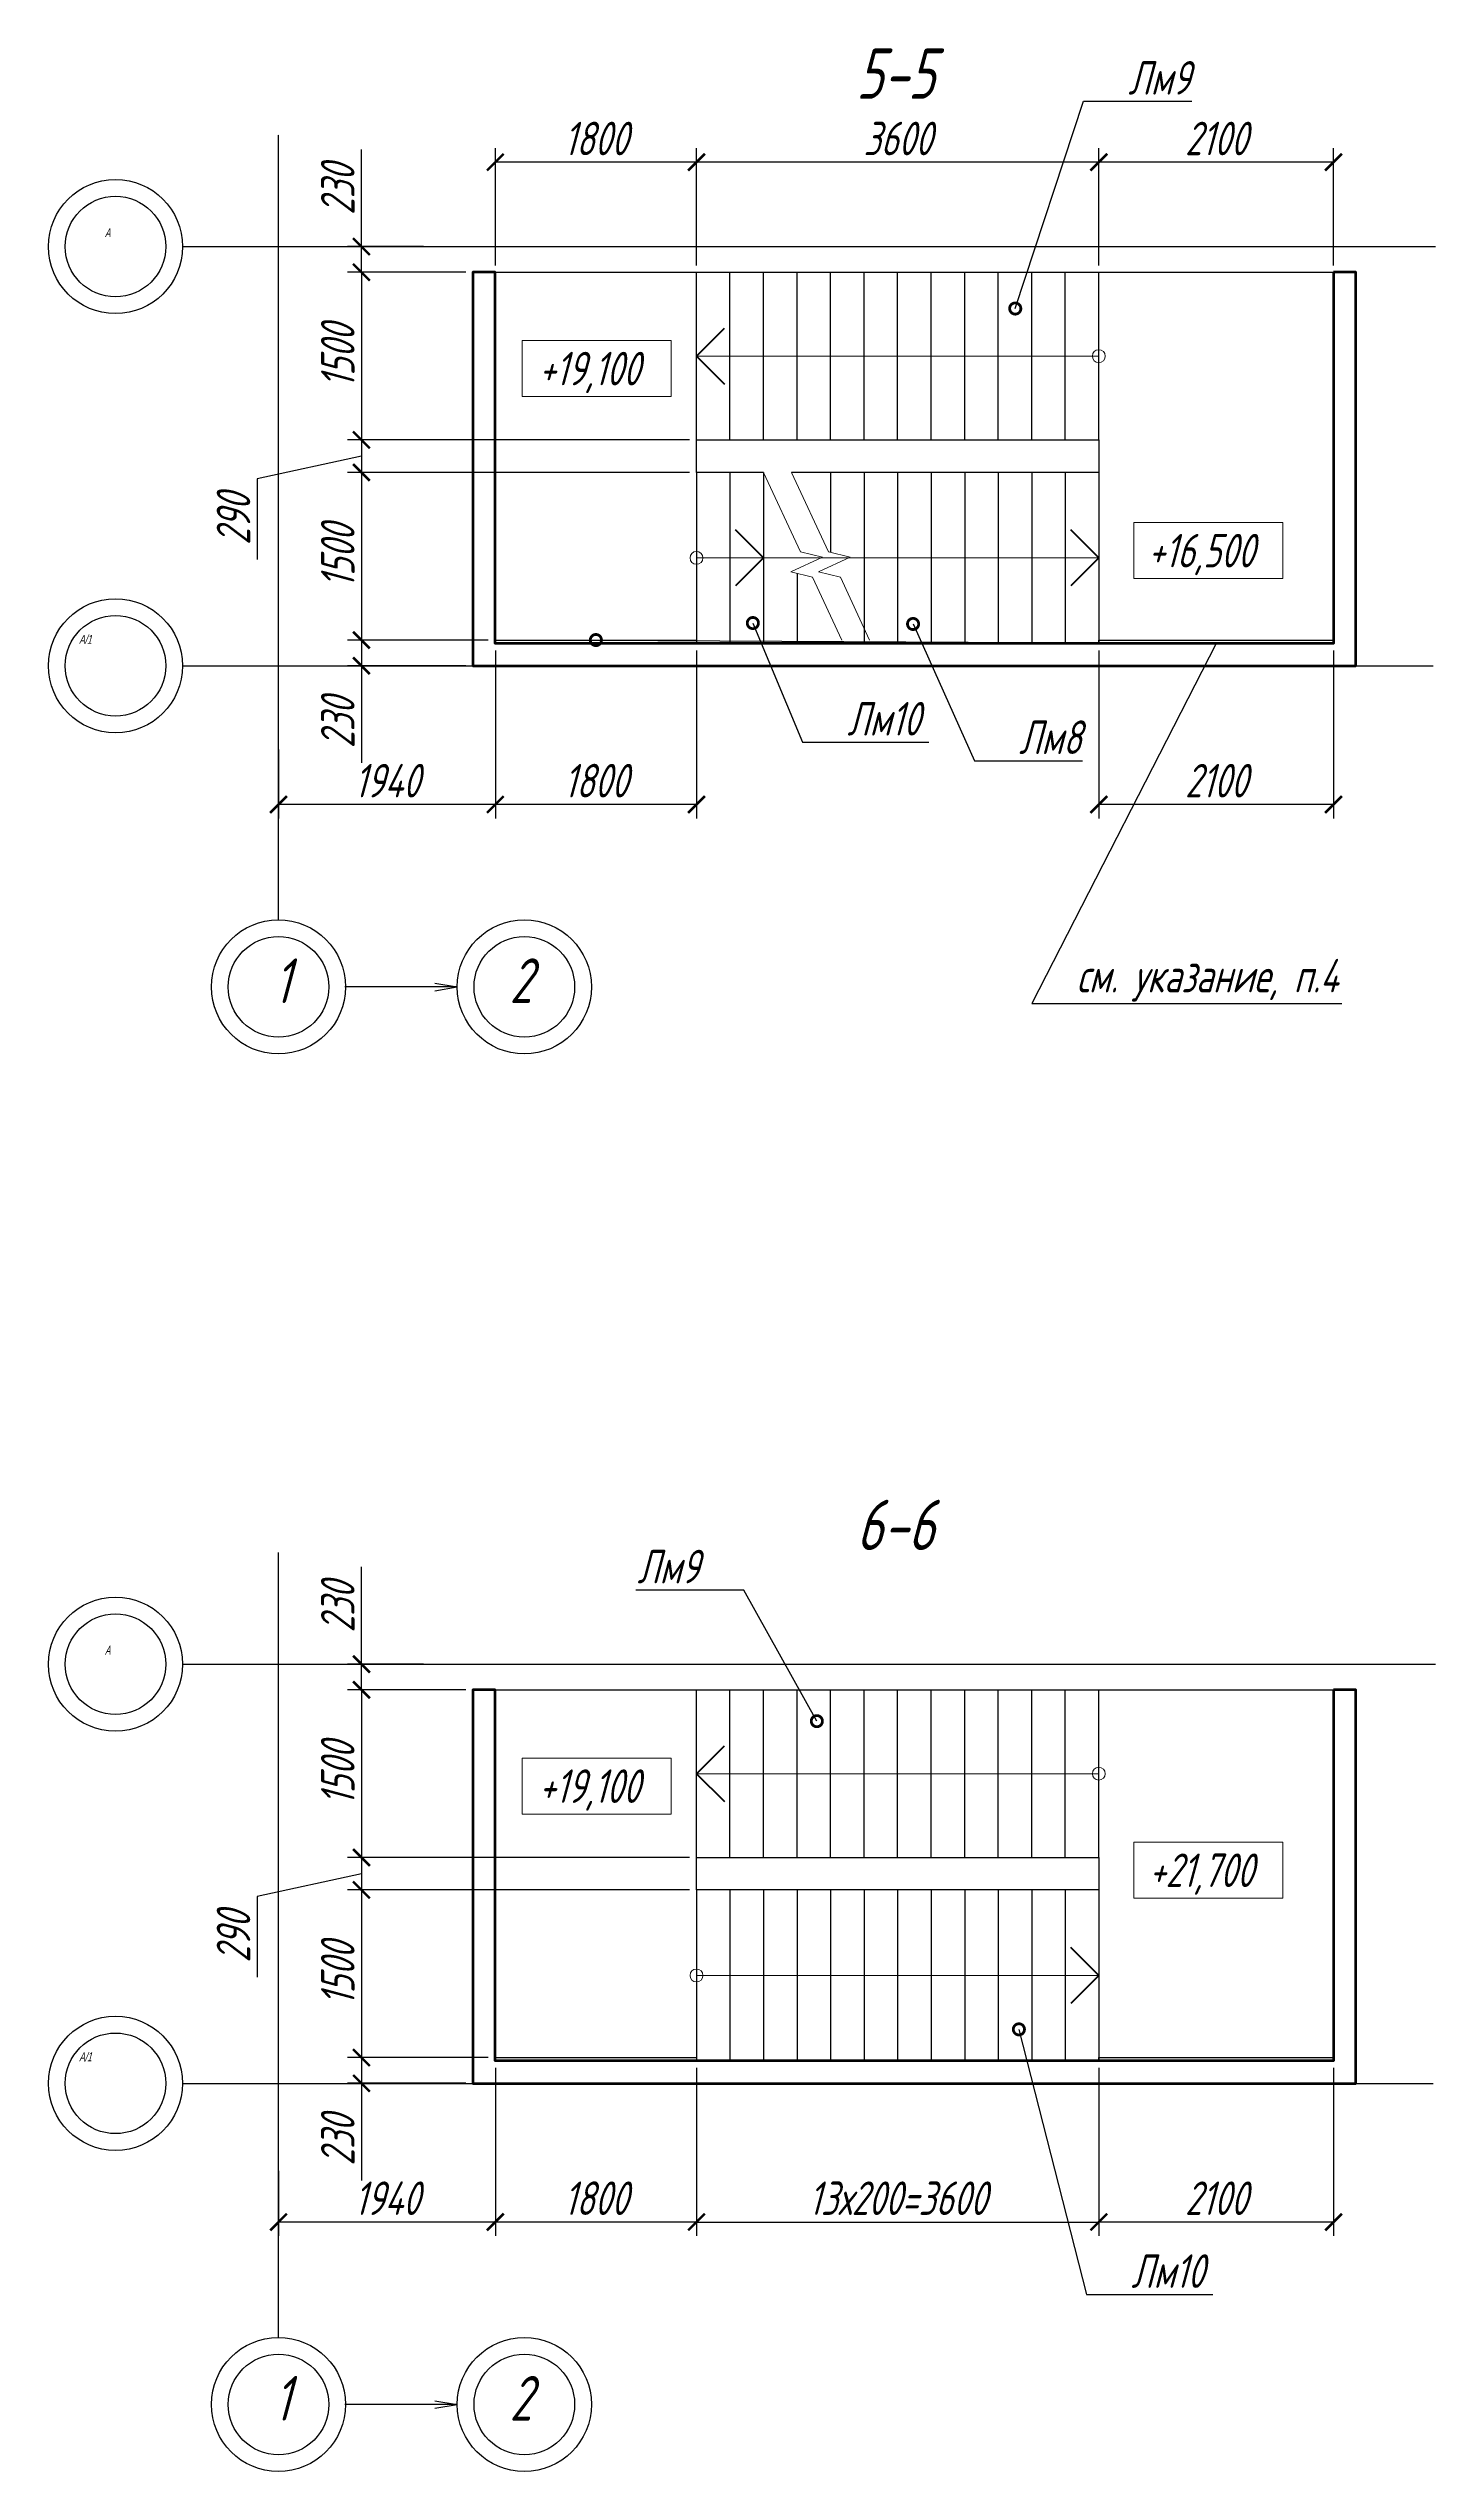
# Model space of a CAD drawing. Header units: millimetres. Extents: x 645 to 249636, y -127504 to 76561.
# Drawn here: x 7502 to 19914, y -127504 to -105827 of the extents above; entities that cross this region are included whole.
import ezdxf
from ezdxf import colors
from ezdxf.entities.mleader import LeaderData, LeaderLine
from ezdxf.enums import TextEntityAlignment as Align
from ezdxf.math import Vec2, Vec3

# ---------------------------------------------------------------- set-up
doc = ezdxf.new("R2010")
doc.units = ezdxf.units.MM
doc.linetypes.add('Штрихпунктирная', pattern=[11, 6, -2, 1, -2])
doc.layers.get('Defpoints').update_dxf_attribs({"color": 8})
for name, color, linetype, lineweight in [('АР_Лестница', 32, 'Continuous', 20), ('Обозначение', 94, 'Continuous', 25), ('Основная', 7, 'Continuous', 60), ('размер', 202, 'Continuous', 15)]:
    doc.layers.add(name, color=color, linetype=linetype, lineweight=lineweight)
doc.styles.add('3.0', font='simplex.shx', dxfattribs={"width": 0.7, "oblique": 15, "height": 2.8})
doc.styles.get("Standard").update_dxf_attribs({"font": 'simplex.shx', "width": 0.7, "oblique": 15, "height": 3})
doc.dimstyles.new('Default', dxfattribs={"dimtxt": 3, "dimasz": 1.5, "dimexe": 1.25, "dimexo": 0.625, "dimtad": 1, "dimdec": 0, "dimtxsty": 'Standard', "dimblk": 'ARCHTICK', "dimcen": 2.5, "dimadec": 0, "dimazin": 0, "dimtfac": 1, "dimtdec": 0, "dimtmove": 0, "dimatfit": 3, "dimfxl": 1, "dimarcsym": 0})

msp = doc.modelspace()

# ---------------------------------------------------------------- texts
at = {"layer": 'Обозначение', "attachment_point": 1}
for s, width, insert, char_height in [('5-5', 2043.37459, (14729.917, -105826.519), 450), ('1', 1353.65837, (9519.835, -113967), 400), ('2', 1353.65837, (11628.355, -113967), 400), ('6-6', 2043.37459, (14729.917, -118810.231), 450), ('1', 1353.65837, (9519.835, -126649.198), 400), ('2', 1353.65837, (11628.355, -126649.198), 400)]:
    msp.add_mtext_dynamic_manual_height_columns(s, width=width, gutter_width=1500, heights=[0], dxfattribs=dict(at, insert=insert, char_height=char_height))
at = {"layer": 'Обозначение', "char_height": 80, "width": 1353.65837, "attachment_point": 1}
for s, insert in [('\\fRB Font|b0|i0|c204|p34|;А', (8006.998, -107434.535)), ('{\\fRB Font|b0|i0|c204|p34;А/1}', (7776.535, -111072.673)), ('\\fRB Font|b0|i0|c204|p34|;А', (8006.998, -120116.733)), ('{\\fRB Font|b0|i0|c204|p34;А/1}', (7776.535, -123754.871))]:
    msp.add_mtext(s, dxfattribs=dict(at, insert=insert))
at = {"layer": 'размер', "ltscale": 0.05, "style": '3.0', "oblique": 15, "width": 0.7}
for s, p in [('+19,100', (12341.951, -108690.327)), ('+16,500', (17817.047, -110318.835)), ('+19,100', (12341.951, -121372.525)), ('+21,700', (17817.047, -122124.894))]:
    msp.add_text(s, height=300, dxfattribs=at).set_placement(p, align=Align.MIDDLE_CENTER)

# ---------------------------------------------------------------- blocks, each defined once
blk = doc.blocks.new('*U510')
at = {"layer": 'Обозначение'}
blk.add_lwpolyline([(0, 735), (0, -765)], dxfattribs=at)
blk = doc.blocks.new('*U511')
at = {"layer": 'Обозначение', "color": 0, "linetype": 'ByBlock', "lineweight": -2, "transparency": 16777216}
for p in [(0, 0), (300, 0), (600, 0), (900, 0), (1200, 0), (1500, 0), (1800, 0), (2100, 0), (2400, 0), (2700, 0), (3000, 0), (3300, 0), (3600, 0)]:
    blk.add_blockref('*U510', p, dxfattribs=at)
blk = doc.blocks.new('_ArchTick')
at = {"color": 0, "linetype": 'ByBlock', "const_width": 0.15}
blk.add_lwpolyline([(-0.5, -0.5), (0.5, 0.5)], dxfattribs=at)
blk = doc.blocks.new('*D512')
at = {"layer": 'Defpoints', "color": 0, "transparency": 16777216}
for p in [(11301, -120511), (10303, -122011), (13001, -122011)]:
    blk.add_point(p, dxfattribs=at)
at = {"layer": 'Обозначение', "color": 0, "lineweight": -2, "transparency": 16777216}
for p, q in [((11238, -120511), (10178, -120511)), ((10303, -120511), (10303, -122011)), ((12938, -122011), (10178, -122011))]:
    blk.add_line(p, q, dxfattribs=at)
at = {"layer": 'Обозначение', "color": 0, "lineweight": -2, "transparency": 16777216, "xscale": 150, "yscale": 150, "zscale": 150}
for p, rotation in [((10303, -120511), 90), ((10303, -122011), 270)]:
    blk.add_blockref('_ArchTick', p, dxfattribs=dict(at, rotation=rotation))
at = {"layer": 'Обозначение', "color": 0, "transparency": 16777216, "insert": (10091, -121261), "char_height": 300, "attachment_point": 5, "rotation": 90}
blk.add_mtext('1500', dxfattribs=at)
blk = doc.blocks.new('*D513')
at = {"layer": 'Defpoints', "color": 0, "transparency": 16777216}
for p in [(13301, -122011), (10303, -122301), (13301, -122301)]:
    blk.add_point(p, dxfattribs=at)
at = {"layer": 'Обозначение', "color": 0, "lineweight": -2, "transparency": 16777216}
for p, q in [((13238, -122011), (10178, -122011)), ((10303, -122011), (10303, -122301)), ((10303, -122156), (9370, -122361)), ((9370, -122361), (9370, -123081)), ((13238, -122301), (10178, -122301))]:
    blk.add_line(p, q, dxfattribs=at)
at = {"layer": 'Обозначение', "color": 0, "lineweight": -2, "transparency": 16777216, "xscale": 150, "yscale": 150, "zscale": 150}
for p, rotation in [((10303, -122011), 90), ((10303, -122301), 270)]:
    blk.add_blockref('_ArchTick', p, dxfattribs=dict(at, rotation=rotation))
at = {"layer": 'Обозначение', "color": 0, "transparency": 16777216, "insert": (9158, -122721), "char_height": 300, "attachment_point": 5, "rotation": 90}
blk.add_mtext('290', dxfattribs=at)
blk = doc.blocks.new('*D514')
at = {"layer": 'Defpoints', "color": 0, "transparency": 16777216}
for p in [(13301, -122301), (10303, -123801), (11501, -123801)]:
    blk.add_point(p, dxfattribs=at)
at = {"layer": 'Обозначение', "color": 0, "lineweight": -2, "transparency": 16777216}
for p, q in [((13238, -122301), (10178, -122301)), ((10303, -122301), (10303, -123801)), ((11438, -123801), (10178, -123801))]:
    blk.add_line(p, q, dxfattribs=at)
at = {"layer": 'Обозначение', "color": 0, "lineweight": -2, "transparency": 16777216, "xscale": 150, "yscale": 150, "zscale": 150}
for p, rotation in [((10303, -122301), 90), ((10303, -123801), 270)]:
    blk.add_blockref('_ArchTick', p, dxfattribs=dict(at, rotation=rotation))
at = {"layer": 'Обозначение', "color": 0, "transparency": 16777216, "insert": (10091, -123051), "char_height": 300, "attachment_point": 5, "rotation": 90}
blk.add_mtext('1500', dxfattribs=at)
blk = doc.blocks.new('*D515')
at = {"layer": 'Defpoints', "color": 0, "transparency": 16777216}
for p in [(11501, -123801), (10303, -124031), (11301, -124031)]:
    blk.add_point(p, dxfattribs=at)
at = {"layer": 'Обозначение', "color": 0, "lineweight": -2, "transparency": 16777216}
for p, q in [((11438, -123801), (10178, -123801)), ((10303, -123801), (10303, -124031)), ((11238, -124031), (10178, -124031)), ((10303, -124031), (10303, -124901))]:
    blk.add_line(p, q, dxfattribs=at)
at = {"layer": 'Обозначение', "color": 0, "lineweight": -2, "transparency": 16777216, "xscale": 150, "yscale": 150, "zscale": 150}
for p, rotation in [((10303, -123801), 90), ((10303, -124031), 270)]:
    blk.add_blockref('_ArchTick', p, dxfattribs=dict(at, rotation=rotation))
at = {"layer": 'Обозначение', "color": 0, "transparency": 16777216, "insert": (10091, -124541), "char_height": 300, "attachment_point": 5, "rotation": 90}
blk.add_mtext('230', dxfattribs=at)
blk = doc.blocks.new('*D516')
at = {"layer": 'Defpoints', "color": 0, "transparency": 16777216}
for p in [(11501, -123831), (13301, -123831), (11501, -125272)]:
    blk.add_point(p, dxfattribs=at)
at = {"layer": 'Обозначение', "color": 0, "lineweight": -2, "transparency": 16777216}
for p, q in [((11501, -123894), (11501, -125397)), ((13301, -123894), (13301, -125397)), ((13301, -125272), (11501, -125272))]:
    blk.add_line(p, q, dxfattribs=at)
at = {"layer": 'Обозначение', "color": 0, "lineweight": -2, "transparency": 16777216, "xscale": 150, "yscale": 150, "zscale": 150, "rotation": 180}
blk.add_blockref('_ArchTick', (11501, -125272), dxfattribs=at)
at = {"layer": 'Обозначение', "color": 0, "lineweight": -2, "transparency": 16777216, "xscale": 150, "yscale": 150, "zscale": 150}
blk.add_blockref('_ArchTick', (13301, -125272), dxfattribs=at)
at = {"layer": 'Обозначение', "color": 0, "transparency": 16777216, "insert": (12401, -125059), "char_height": 300, "attachment_point": 5}
blk.add_mtext('1800', dxfattribs=at)
blk = doc.blocks.new('*D517')
at = {"layer": 'Defpoints', "color": 0, "transparency": 16777216}
for p in [(16901, -123831), (19001, -123831), (16901, -125272)]:
    blk.add_point(p, dxfattribs=at)
at = {"layer": 'Обозначение', "color": 0, "lineweight": -2, "transparency": 16777216}
for p, q in [((16901, -123894), (16901, -125397)), ((19001, -123894), (19001, -125397)), ((19001, -125272), (16901, -125272))]:
    blk.add_line(p, q, dxfattribs=at)
at = {"layer": 'Обозначение', "color": 0, "lineweight": -2, "transparency": 16777216, "xscale": 150, "yscale": 150, "zscale": 150, "rotation": 180}
blk.add_blockref('_ArchTick', (16901, -125272), dxfattribs=at)
at = {"layer": 'Обозначение', "color": 0, "lineweight": -2, "transparency": 16777216, "xscale": 150, "yscale": 150, "zscale": 150}
blk.add_blockref('_ArchTick', (19001, -125272), dxfattribs=at)
at = {"layer": 'Обозначение', "color": 0, "transparency": 16777216, "insert": (17951, -125059), "char_height": 300, "attachment_point": 5}
blk.add_mtext('2100', dxfattribs=at)
blk = doc.blocks.new('*D518')
at = {"layer": 'Defpoints', "color": 0, "transparency": 16777216}
for p in [(10303, -120281), (10921, -120281), (11301, -120511)]:
    blk.add_point(p, dxfattribs=at)
at = {"layer": 'Обозначение', "color": 0, "lineweight": -2, "transparency": 16777216}
for p, q in [((10303, -120281), (10303, -119411)), ((10858, -120281), (10178, -120281)), ((10303, -120511), (10303, -120281)), ((11238, -120511), (10178, -120511))]:
    blk.add_line(p, q, dxfattribs=at)
at = {"layer": 'Обозначение', "color": 0, "lineweight": -2, "transparency": 16777216, "xscale": 150, "yscale": 150, "zscale": 150}
for p, rotation in [((10303, -120281), 90), ((10303, -120511), 270)]:
    blk.add_blockref('_ArchTick', p, dxfattribs=dict(at, rotation=rotation))
at = {"layer": 'Обозначение', "color": 0, "transparency": 16777216, "insert": (10091, -119771), "char_height": 300, "attachment_point": 5, "rotation": 90}
blk.add_mtext('230', dxfattribs=at)
blk = doc.blocks.new('*D519')
at = {"layer": 'Defpoints', "color": 0, "transparency": 16777216}
for p in [(13301, -123831), (16901, -123831), (16901, -125272)]:
    blk.add_point(p, dxfattribs=at)
at = {"layer": 'Обозначение', "color": 0, "lineweight": -2, "transparency": 16777216}
for p, q in [((13301, -123894), (13301, -125397)), ((16901, -123894), (16901, -125397)), ((13301, -125272), (16901, -125272))]:
    blk.add_line(p, q, dxfattribs=at)
at = {"layer": 'Обозначение', "color": 0, "lineweight": -2, "transparency": 16777216, "xscale": 150, "yscale": 150, "zscale": 150, "rotation": 180}
blk.add_blockref('_ArchTick', (13301, -125272), dxfattribs=at)
at = {"layer": 'Обозначение', "color": 0, "lineweight": -2, "transparency": 16777216, "xscale": 150, "yscale": 150, "zscale": 150}
blk.add_blockref('_ArchTick', (16901, -125272), dxfattribs=at)
at = {"layer": 'Обозначение', "color": 0, "transparency": 16777216, "insert": (15101, -125059), "char_height": 300, "attachment_point": 5}
blk.add_mtext('13х200=3600', dxfattribs=at)
blk = doc.blocks.new('_Open')
at = {"color": 0, "linetype": 'ByBlock', "lineweight": -2}
for p, q in [((-1, 0.17), (0, 0)), ((-1, -0.17), (0, 0)), ((0, 0), (-1, 0))]:
    blk.add_line(p, q, dxfattribs=at)
blk = doc.blocks.new('_DotSmall')
at = {"color": 0, "linetype": 'ByBlock', "const_width": 0.5}
blk.add_lwpolyline([(-0.0625, 0, 1), (0.0625, 0, 1)], format="xyb", close=True, dxfattribs=at)
blk = doc.blocks.new('*D1001')
at = {"layer": 'Defpoints', "color": 0, "transparency": 16777216}
for p in [(11501, -123831), (9561, -124750), (9561, -125272)]:
    blk.add_point(p, dxfattribs=at)
at = {"layer": 'Обозначение', "color": 0, "lineweight": -2, "transparency": 16777216}
for p, q in [((11501, -123894), (11501, -125397)), ((9561, -124813), (9561, -125397)), ((11501, -125272), (9561, -125272))]:
    blk.add_line(p, q, dxfattribs=at)
at = {"layer": 'Обозначение', "color": 0, "lineweight": -2, "transparency": 16777216, "xscale": 150, "yscale": 150, "zscale": 150, "rotation": 180}
blk.add_blockref('_ArchTick', (9561, -125272), dxfattribs=at)
at = {"layer": 'Обозначение', "color": 0, "lineweight": -2, "transparency": 16777216, "xscale": 150, "yscale": 150, "zscale": 150}
blk.add_blockref('_ArchTick', (11501, -125272), dxfattribs=at)
at = {"layer": 'Обозначение', "color": 0, "transparency": 16777216, "insert": (10531, -125059), "char_height": 300, "attachment_point": 5}
blk.add_mtext('1940', dxfattribs=at)
blk = doc.blocks.new('*U151')
at = {"layer": 'Обозначение'}
blk.add_lwpolyline([(0, 735), (0, -765)], dxfattribs=at)
blk = doc.blocks.new('*U152')
at = {"layer": 'Обозначение', "color": 0, "linetype": 'ByBlock', "lineweight": -2, "transparency": 16777216}
for p in [(0, 0), (300, 0), (600, 0), (900, 0), (1200, 0), (1500, 0), (1800, 0), (2100, 0), (2400, 0), (2700, 0), (3000, 0), (3300, 0), (3600, 0)]:
    blk.add_blockref('*U151', p, dxfattribs=at)
blk = doc.blocks.new('*D153')
at = {"layer": 'Defpoints', "color": 0, "transparency": 16777216}
for p in [(11301, -107829), (10303, -109329), (13001, -109329)]:
    blk.add_point(p, dxfattribs=at)
at = {"layer": 'Обозначение', "color": 0, "lineweight": -2, "transparency": 16777216}
for p, q in [((11238, -107829), (10178, -107829)), ((10303, -107829), (10303, -109329)), ((12938, -109329), (10178, -109329))]:
    blk.add_line(p, q, dxfattribs=at)
at = {"layer": 'Обозначение', "color": 0, "lineweight": -2, "transparency": 16777216, "xscale": 150, "yscale": 150, "zscale": 150}
for p, rotation in [((10303, -107829), 90), ((10303, -109329), 270)]:
    blk.add_blockref('_ArchTick', p, dxfattribs=dict(at, rotation=rotation))
at = {"layer": 'Обозначение', "color": 0, "transparency": 16777216, "insert": (10091, -108579), "char_height": 300, "attachment_point": 5, "rotation": 90}
blk.add_mtext('1500', dxfattribs=at)
blk = doc.blocks.new('*D154')
at = {"layer": 'Defpoints', "color": 0, "transparency": 16777216}
for p in [(13301, -109329), (10303, -109619), (13301, -109619)]:
    blk.add_point(p, dxfattribs=at)
at = {"layer": 'Обозначение', "color": 0, "lineweight": -2, "transparency": 16777216}
for p, q in [((13238, -109329), (10178, -109329)), ((10303, -109329), (10303, -109619)), ((10303, -109474), (9370, -109678)), ((9370, -109678), (9370, -110398)), ((13238, -109619), (10178, -109619))]:
    blk.add_line(p, q, dxfattribs=at)
at = {"layer": 'Обозначение', "color": 0, "lineweight": -2, "transparency": 16777216, "xscale": 150, "yscale": 150, "zscale": 150}
for p, rotation in [((10303, -109329), 90), ((10303, -109619), 270)]:
    blk.add_blockref('_ArchTick', p, dxfattribs=dict(at, rotation=rotation))
at = {"layer": 'Обозначение', "color": 0, "transparency": 16777216, "insert": (9158, -110038), "char_height": 300, "attachment_point": 5, "rotation": 90}
blk.add_mtext('290', dxfattribs=at)
blk = doc.blocks.new('*D155')
at = {"layer": 'Defpoints', "color": 0, "transparency": 16777216}
for p in [(13301, -109619), (10303, -111119), (11501, -111119)]:
    blk.add_point(p, dxfattribs=at)
at = {"layer": 'Обозначение', "color": 0, "lineweight": -2, "transparency": 16777216}
for p, q in [((13238, -109619), (10178, -109619)), ((10303, -109619), (10303, -111119)), ((11438, -111119), (10178, -111119))]:
    blk.add_line(p, q, dxfattribs=at)
at = {"layer": 'Обозначение', "color": 0, "lineweight": -2, "transparency": 16777216, "xscale": 150, "yscale": 150, "zscale": 150}
for p, rotation in [((10303, -109619), 90), ((10303, -111119), 270)]:
    blk.add_blockref('_ArchTick', p, dxfattribs=dict(at, rotation=rotation))
at = {"layer": 'Обозначение', "color": 0, "transparency": 16777216, "insert": (10091, -110369), "char_height": 300, "attachment_point": 5, "rotation": 90}
blk.add_mtext('1500', dxfattribs=at)
blk = doc.blocks.new('*D156')
at = {"layer": 'Defpoints', "color": 0, "transparency": 16777216}
for p in [(11501, -111119), (10303, -111349), (11301, -111349)]:
    blk.add_point(p, dxfattribs=at)
at = {"layer": 'Обозначение', "color": 0, "lineweight": -2, "transparency": 16777216}
for p, q in [((11438, -111119), (10178, -111119)), ((10303, -111119), (10303, -111349)), ((11238, -111349), (10178, -111349)), ((10303, -111349), (10303, -112219))]:
    blk.add_line(p, q, dxfattribs=at)
at = {"layer": 'Обозначение', "color": 0, "lineweight": -2, "transparency": 16777216, "xscale": 150, "yscale": 150, "zscale": 150}
for p, rotation in [((10303, -111119), 90), ((10303, -111349), 270)]:
    blk.add_blockref('_ArchTick', p, dxfattribs=dict(at, rotation=rotation))
at = {"layer": 'Обозначение', "color": 0, "transparency": 16777216, "insert": (10091, -111859), "char_height": 300, "attachment_point": 5, "rotation": 90}
blk.add_mtext('230', dxfattribs=at)
blk = doc.blocks.new('*D174')
at = {"layer": 'Defpoints', "color": 0, "transparency": 16777216}
for p in [(16901, -106844), (16901, -107829), (19001, -107829)]:
    blk.add_point(p, dxfattribs=at)
at = {"layer": 'Обозначение', "color": 0, "lineweight": -2, "transparency": 16777216}
for p, q in [((16901, -107767), (16901, -106719)), ((19001, -106844), (16901, -106844)), ((19001, -107767), (19001, -106719))]:
    blk.add_line(p, q, dxfattribs=at)
at = {"layer": 'Обозначение', "color": 0, "lineweight": -2, "transparency": 16777216, "xscale": 150, "yscale": 150, "zscale": 150, "rotation": 180}
blk.add_blockref('_ArchTick', (16901, -106844), dxfattribs=at)
at = {"layer": 'Обозначение', "color": 0, "lineweight": -2, "transparency": 16777216, "xscale": 150, "yscale": 150, "zscale": 150}
blk.add_blockref('_ArchTick', (19001, -106844), dxfattribs=at)
at = {"layer": 'Обозначение', "color": 0, "transparency": 16777216, "insert": (17951, -106632), "char_height": 300, "attachment_point": 5}
blk.add_mtext('2100', dxfattribs=at)
blk = doc.blocks.new('*D175')
at = {"layer": 'Defpoints', "color": 0, "transparency": 16777216}
for p in [(13301, -106844), (13301, -107829), (16901, -107829)]:
    blk.add_point(p, dxfattribs=at)
at = {"layer": 'Обозначение', "color": 0, "lineweight": -2, "transparency": 16777216}
for p, q in [((13301, -107767), (13301, -106719)), ((16901, -106844), (13301, -106844)), ((16901, -107767), (16901, -106719))]:
    blk.add_line(p, q, dxfattribs=at)
at = {"layer": 'Обозначение', "color": 0, "lineweight": -2, "transparency": 16777216, "xscale": 150, "yscale": 150, "zscale": 150, "rotation": 180}
blk.add_blockref('_ArchTick', (13301, -106844), dxfattribs=at)
at = {"layer": 'Обозначение', "color": 0, "lineweight": -2, "transparency": 16777216, "xscale": 150, "yscale": 150, "zscale": 150}
blk.add_blockref('_ArchTick', (16901, -106844), dxfattribs=at)
at = {"layer": 'Обозначение', "color": 0, "transparency": 16777216, "insert": (15101, -106632), "char_height": 300, "attachment_point": 5}
blk.add_mtext('3600', dxfattribs=at)
blk = doc.blocks.new('*D176')
at = {"layer": 'Defpoints', "color": 0, "transparency": 16777216}
for p in [(11501, -106844), (11501, -107829), (13301, -107829)]:
    blk.add_point(p, dxfattribs=at)
at = {"layer": 'Обозначение', "color": 0, "lineweight": -2, "transparency": 16777216}
for p, q in [((11501, -107767), (11501, -106719)), ((13301, -106844), (11501, -106844)), ((13301, -107767), (13301, -106719))]:
    blk.add_line(p, q, dxfattribs=at)
at = {"layer": 'Обозначение', "color": 0, "lineweight": -2, "transparency": 16777216, "xscale": 150, "yscale": 150, "zscale": 150, "rotation": 180}
blk.add_blockref('_ArchTick', (11501, -106844), dxfattribs=at)
at = {"layer": 'Обозначение', "color": 0, "lineweight": -2, "transparency": 16777216, "xscale": 150, "yscale": 150, "zscale": 150}
blk.add_blockref('_ArchTick', (13301, -106844), dxfattribs=at)
at = {"layer": 'Обозначение', "color": 0, "transparency": 16777216, "insert": (12401, -106632), "char_height": 300, "attachment_point": 5}
blk.add_mtext('1800', dxfattribs=at)
blk = doc.blocks.new('*D177')
at = {"layer": 'Defpoints', "color": 0, "transparency": 16777216}
for p in [(11501, -111149), (13301, -111149), (11501, -112590)]:
    blk.add_point(p, dxfattribs=at)
at = {"layer": 'Обозначение', "color": 0, "lineweight": -2, "transparency": 16777216}
for p, q in [((11501, -111212), (11501, -112715)), ((13301, -111212), (13301, -112715)), ((13301, -112590), (11501, -112590))]:
    blk.add_line(p, q, dxfattribs=at)
at = {"layer": 'Обозначение', "color": 0, "lineweight": -2, "transparency": 16777216, "xscale": 150, "yscale": 150, "zscale": 150, "rotation": 180}
blk.add_blockref('_ArchTick', (11501, -112590), dxfattribs=at)
at = {"layer": 'Обозначение', "color": 0, "lineweight": -2, "transparency": 16777216, "xscale": 150, "yscale": 150, "zscale": 150}
blk.add_blockref('_ArchTick', (13301, -112590), dxfattribs=at)
at = {"layer": 'Обозначение', "color": 0, "transparency": 16777216, "insert": (12401, -112377), "char_height": 300, "attachment_point": 5}
blk.add_mtext('1800', dxfattribs=at)
blk = doc.blocks.new('*D178')
at = {"layer": 'Defpoints', "color": 0, "transparency": 16777216}
for p in [(16901, -111149), (19001, -111149), (16901, -112590)]:
    blk.add_point(p, dxfattribs=at)
at = {"layer": 'Обозначение', "color": 0, "lineweight": -2, "transparency": 16777216}
for p, q in [((16901, -111212), (16901, -112715)), ((19001, -111212), (19001, -112715)), ((19001, -112590), (16901, -112590))]:
    blk.add_line(p, q, dxfattribs=at)
at = {"layer": 'Обозначение', "color": 0, "lineweight": -2, "transparency": 16777216, "xscale": 150, "yscale": 150, "zscale": 150, "rotation": 180}
blk.add_blockref('_ArchTick', (16901, -112590), dxfattribs=at)
at = {"layer": 'Обозначение', "color": 0, "lineweight": -2, "transparency": 16777216, "xscale": 150, "yscale": 150, "zscale": 150}
blk.add_blockref('_ArchTick', (19001, -112590), dxfattribs=at)
at = {"layer": 'Обозначение', "color": 0, "transparency": 16777216, "insert": (17951, -112377), "char_height": 300, "attachment_point": 5}
blk.add_mtext('2100', dxfattribs=at)
blk = doc.blocks.new('*D486')
at = {"layer": 'Defpoints', "color": 0, "transparency": 16777216}
for p in [(10303, -107599), (10921, -107599), (11301, -107829)]:
    blk.add_point(p, dxfattribs=at)
at = {"layer": 'Обозначение', "color": 0, "lineweight": -2, "transparency": 16777216}
for p, q in [((10303, -107599), (10303, -106729)), ((10858, -107599), (10178, -107599)), ((10303, -107829), (10303, -107599)), ((11238, -107829), (10178, -107829))]:
    blk.add_line(p, q, dxfattribs=at)
at = {"layer": 'Обозначение', "color": 0, "lineweight": -2, "transparency": 16777216, "xscale": 150, "yscale": 150, "zscale": 150}
for p, rotation in [((10303, -107599), 90), ((10303, -107829), 270)]:
    blk.add_blockref('_ArchTick', p, dxfattribs=dict(at, rotation=rotation))
at = {"layer": 'Обозначение', "color": 0, "transparency": 16777216, "insert": (10091, -107089), "char_height": 300, "attachment_point": 5, "rotation": 90}
blk.add_mtext('230', dxfattribs=at)
blk = doc.blocks.new('*D1000')
at = {"layer": 'Defpoints', "color": 0, "transparency": 16777216}
for p in [(11501, -111149), (9561, -112036), (9561, -112590)]:
    blk.add_point(p, dxfattribs=at)
at = {"layer": 'Обозначение', "color": 0, "lineweight": -2, "transparency": 16777216}
for p, q in [((11501, -111212), (11501, -112715)), ((9561, -112098), (9561, -112715)), ((11501, -112590), (9561, -112590))]:
    blk.add_line(p, q, dxfattribs=at)
at = {"layer": 'Обозначение', "color": 0, "lineweight": -2, "transparency": 16777216, "xscale": 150, "yscale": 150, "zscale": 150, "rotation": 180}
blk.add_blockref('_ArchTick', (9561, -112590), dxfattribs=at)
at = {"layer": 'Обозначение', "color": 0, "lineweight": -2, "transparency": 16777216, "xscale": 150, "yscale": 150, "zscale": 150}
blk.add_blockref('_ArchTick', (11501, -112590), dxfattribs=at)
at = {"layer": 'Обозначение', "color": 0, "transparency": 16777216, "insert": (10531, -112377), "char_height": 300, "attachment_point": 5}
blk.add_mtext('1940', dxfattribs=at)

# ---------------------------------------------------------------- dimensions: what is measured, and where the dimension line sits
at = {"layer": 'Обозначение'}
for base, p1, p2, picture, middle in [((11500.524, -106844.436), (13300.524, -107829.118), (11500.524, -107829.118), '*D176', (12400.524, -106631.936)), ((13300.524, -106844.436), (16900.524, -107829.118), (13300.524, -107829.118), '*D175', (15100.524, -106631.936)), ((16900.524, -106844.436), (19000.524, -107829.118), (16900.524, -107829.118), '*D174', (17950.524, -106631.936)), ((9560.524, -112589.717), (11500.524, -111149.118), (9560.524, -112035.868), '*D1000', (10530.524, -112377.217)), ((11500.524, -112589.717), (13300.524, -111149.118), (11500.524, -111149.118), '*D177', (12400.524, -112377.217)), ((9560.524, -125271.915), (11500.524, -123831.317), (9560.524, -124750.005), '*D1001', (10530.524, -125059.415))]:
    dim = msp.add_linear_dim(base=base, p1=p1, p2=p2, dimstyle='Default', dxfattribs=at)
    dim.commit()
    dim.dimension.update_dxf_attribs({"geometry": picture, "text_midpoint": middle})
for base, p1, p2, picture, middle in [((10303.019, -107599.118), (11300.524, -107829.118), (10920.519, -107599.118), '*D486', (10090.519, -107089.082)), ((10303.019, -109329.118), (11300.524, -107829.118), (13000.524, -109329.118), '*D153', (10090.519, -108579.118)), ((10303.019, -111119.118), (13300.524, -109619.118), (11500.524, -111119.118), '*D155', (10090.519, -110369.118)), ((10303.019, -111349.118), (11500.524, -111119.118), (11300.524, -111349.118), '*D156', (10090.519, -111859.155)), ((10303.019, -120281.317), (11300.524, -120511.317), (10920.519, -120281.317), '*D518', (10090.519, -119771.28)), ((10303.019, -122011.317), (11300.524, -120511.317), (13000.524, -122011.317), '*D512', (10090.519, -121261.317)), ((10303.019, -123801.317), (13300.524, -122301.317), (11500.524, -123801.317), '*D514', (10090.519, -123051.317)), ((10303.019, -124031.317), (11500.524, -123801.317), (11300.524, -124031.317), '*D515', (10090.519, -124541.353))]:
    dim = msp.add_linear_dim(base=base, p1=p1, p2=p2, angle=90, dimstyle='Default', dxfattribs=at)
    dim.commit()
    dim.dimension.update_dxf_attribs({"geometry": picture, "text_midpoint": middle})
for base, p1, p2, picture, middle in [((10303.019, -109619.118), (13300.524, -109329.118), (13300.524, -109619.118), '*D154', (9370.095, -109740.856)), ((10303.019, -122301.317), (13300.524, -122011.317), (13300.524, -122301.317), '*D513', (9370.095, -122423.055))]:
    dim = msp.add_linear_dim(base=base, p1=p1, p2=p2, angle=90, dimstyle='Default', override={"dimtmove": 1}, dxfattribs=at)
    dim.commit()
    dim.dimension.update_dxf_attribs({"geometry": picture, "text_midpoint": middle, "dimtype": 160})
for base, p1, p2, picture, middle in [((16900.524, -112589.717), (19000.524, -111149.118), (16900.524, -111149.118), '*D178', (17950.524, -112589.717)), ((11500.524, -125271.915), (13300.524, -123831.317), (11500.524, -123831.317), '*D516', (12400.524, -125271.915)), ((16900.524, -125271.915), (19000.524, -123831.317), (16900.524, -123831.317), '*D517', (17950.524, -125271.915))]:
    dim = msp.add_linear_dim(base=base, p1=p1, p2=p2, dimstyle='Default', dxfattribs=at)
    dim.commit()
    dim.dimension.update_dxf_attribs({"geometry": picture, "text_midpoint": middle, "dimtype": 160})
dim = msp.add_linear_dim(base=(16900.524, -125271.915), p1=(13300.524, -123831.317), p2=(16900.524, -123831.317), text='13х200=<>', dimstyle='Default', dxfattribs=at)
dim.commit()
dim.dimension.update_dxf_attribs({"geometry": '*D519', "text_midpoint": (15100.524, -125271.915), "dimtype": 160})

# ---------------------------------------------------------------- linework, layer by layer
at = {"layer": 'АР_Лестница', "lineweight": 40}
for p, q in [((13300.524, -108579.118), (13550.524, -108329.118)), ((13300.524, -108579.118), (13550.524, -108829.118)), ((13900.524, -110384.118), (13650.524, -110134.118)), ((16900.524, -110384.118), (16650.524, -110134.118)), ((13900.524, -110384.118), (13650.524, -110634.118)), ((16900.524, -110384.118), (16650.524, -110634.118)), ((13300.524, -121261.317), (13550.524, -121011.317)), ((13300.524, -121261.317), (13550.524, -121511.317)), ((16900.524, -123066.317), (16650.524, -122816.317)), ((16900.524, -123066.317), (16650.524, -123316.317))]:
    msp.add_line(p, q, dxfattribs=at)
at = {"layer": 'АР_Лестница'}
for points in [[(13300.524, -108579.118), (16900.524, -108579.118)], [(14599.985, -111119.118), (14338.055, -110557.407), (14143.617, -110510.152), (14426.838, -110378.084), (14232.4, -110330.83), (13900.524, -109619.118)], [(14849.985, -111119.118), (14588.055, -110557.407), (14393.617, -110510.152), (14676.838, -110378.084), (14482.4, -110330.83), (14150.524, -109619.118)], [(16900.524, -110384.118), (13300.524, -110384.118)], [(13300.524, -121261.317), (16900.524, -121261.317)], [(16900.524, -123066.317), (13300.524, -123066.317)]]:
    msp.add_lwpolyline(points, dxfattribs=at)
for centre in [(16900.524, -108579.118), (13300.524, -110384.118), (16900.524, -121261.317), (13300.524, -123066.317)]:
    msp.add_circle(centre, 57.5, dxfattribs=at)
at = {"layer": 'Обозначение', "linetype": 'Штрихпунктирная', "ltscale": 0.5}
for p, q in [((9560.524, -113622.04), (9560.524, -106599.118)), ((8702.379, -107599.118), (19913.513, -107599.118)), ((8702.379, -111349.118), (19893.302, -111349.118)), ((9560.524, -126304.239), (9560.524, -119281.317)), ((8702.379, -120281.317), (19913.513, -120281.317)), ((8702.379, -124031.317), (19893.302, -124031.317))]:
    msp.add_line(p, q, dxfattribs=at)
at = {"layer": 'Обозначение'}
for points in [[(11500.524, -107829.118), (19000.524, -107829.118)], [(13900.524, -109619.118), (13300.524, -109619.118), (13300.524, -109329.118), (16900.524, -109329.118), (16900.524, -109619.118), (14150.524, -109619.118)], [(13300.524, -109619.118), (13300.524, -111149.118)], [(13300.524, -109619.118), (13300.524, -111149.118)], [(13600.524, -109619.118), (13600.524, -111149.118)], [(13900.524, -109619.118), (13900.524, -111149.118)], [(14500.524, -109619.118), (14500.524, -110335.234)], [(14800.524, -109619.118), (14800.524, -111149.118)], [(15100.524, -109619.118), (15100.524, -111149.118)], [(15400.524, -109619.118), (15400.524, -111149.118)], [(15700.524, -109619.118), (15700.524, -111149.118)], [(16000.524, -109619.118), (16000.524, -111149.118)], [(16300.524, -109619.118), (16300.524, -111149.118)], [(16600.524, -109619.118), (16600.524, -111149.118)], [(16900.524, -109619.118), (16900.524, -111149.118)], [(14200.524, -110523.982), (14200.524, -111149.118)], [(11500.524, -120511.317), (19000.524, -120511.317)], [(13300.524, -122301.317), (13300.524, -123831.317)], [(13300.524, -122301.317), (13300.524, -123831.317)], [(13600.524, -122301.317), (13600.524, -123831.317)], [(13900.524, -122301.317), (13900.524, -123831.317)], [(14200.524, -122301.317), (14200.524, -123831.317)], [(14500.524, -122301.317), (14500.524, -123831.317)], [(14800.524, -122301.317), (14800.524, -123831.317)], [(15100.524, -122301.317), (15100.524, -123831.317)], [(15400.524, -122301.317), (15400.524, -123831.317)], [(15700.524, -122301.317), (15700.524, -123831.317)], [(16000.524, -122301.317), (16000.524, -123831.317)], [(16300.524, -122301.317), (16300.524, -123831.317)], [(16600.524, -122301.317), (16600.524, -123831.317)], [(16900.524, -122301.317), (16900.524, -123831.317)]]:
    msp.add_lwpolyline(points, dxfattribs=at)
for points in [[(11500.524, -111149.118), (11500.524, -111119.118), (13300.524, -111119.118), (13300.524, -111149.118)], [(16900.524, -111149.118), (16900.524, -111119.118), (19000.524, -111119.118), (19000.524, -111149.118)], [(13300.524, -122301.317), (13300.524, -122011.317), (16900.524, -122011.317), (16900.524, -122301.317)], [(11500.524, -123831.317), (11500.524, -123801.317), (13300.524, -123801.317), (13300.524, -123831.317)], [(16900.524, -123831.317), (16900.524, -123801.317), (19000.524, -123801.317), (19000.524, -123831.317)]]:
    msp.add_lwpolyline(points, close=True, dxfattribs=at)
for centre, radius in [((8102.379, -107599.118), 600), ((8102.379, -107599.118), 450), ((8102.379, -111349.118), 600), ((8102.379, -111349.118), 450), ((9560.524, -114222.04), 600), ((9560.524, -114222.04), 450), ((11760.524, -114222.04), 600), ((11760.524, -114222.04), 450), ((8102.379, -120281.317), 600), ((8102.379, -120281.317), 450), ((8102.379, -124031.317), 600), ((8102.379, -124031.317), 450), ((9560.524, -126904.239), 600), ((11760.524, -126904.239), 600), ((9560.524, -126904.239), 450), ((11760.524, -126904.239), 450)]:
    msp.add_circle(centre, radius, dxfattribs=at)
at = {"layer": 'Основная', "ltscale": 5}
for points in [[(19000.524, -107829.118), (19000.524, -111149.118), (11500.524, -111149.118), (11500.524, -107829.118), (11300.524, -107829.118), (11300.524, -111349.118), (11320.524, -111349.118), (19200.524, -111349.118), (19200.524, -107829.118)], [(19000.524, -120511.317), (19000.524, -123831.317), (11500.524, -123831.317), (11500.524, -120511.317), (11300.524, -120511.317), (11300.524, -124031.317), (11320.524, -124031.317), (19200.524, -124031.317), (19200.524, -120511.317)]]:
    msp.add_lwpolyline(points, close=True, dxfattribs=at)
at = {"layer": 'размер', "ltscale": 0.05}
for points in [[(11739.898, -108440.327), (13072.732, -108440.327), (13072.732, -108940.327), (11739.898, -108940.327), (11739.898, -108440.327)], [(17214.993, -110068.835), (18547.827, -110068.835), (18547.827, -110568.835), (17214.993, -110568.835), (17214.993, -110068.835)], [(11739.898, -121122.525), (13072.732, -121122.525), (13072.732, -121622.525), (11739.898, -121622.525), (11739.898, -121122.525)], [(17214.993, -121874.894), (18547.827, -121874.894), (18547.827, -122374.894), (17214.993, -122374.894), (17214.993, -121874.894)]]:
    msp.add_lwpolyline(points, dxfattribs=at)

# ---------------------------------------------------------------- block references
at = {"layer": 'Обозначение', "rotation": 180}
for name, p in [('*U152', (16900.524, -108594.118)), ('*U511', (16900.524, -121276.317))]:
    msp.add_blockref(name, p, dxfattribs=at)

msp.set_redraw_order([(e.dxf.handle, doc.entitydb.next_handle()) for e in msp.query("TEXT MTEXT ATTDEF DIMENSION ARC_DIMENSION")])  # texts and dimensions are drawn at this point

# ---------------------------------------------------------------- leaders
at = {"layer": 'Обозначение'}
ml = msp.add_multileader_mtext('Standard', dxfattribs=at)
ml.set_content('Лм9', color=256)
ml.set_leader_properties()
ml.set_arrow_properties(name='DOTSMALL')
ml.build(insert=Vec2(0, 0))
ml.multileader.update_dxf_attribs({"text_left_attachment_type": 6, "text_right_attachment_type": 6, "dogleg_length": 2, "arrow_head_size": 200, "scale": 100})
ctx = ml.context
ctx.base_point, ctx.scale, ctx.char_height, ctx.arrow_head_size, ctx.landing_gap_size, ctx.plane_origin = Vec3(16964.866, -106299.137), 100, 300, 200, 200, Vec3(16152.916, -108153.298)
ctx.left_attachment, ctx.right_attachment = 6, 6
notes = []
notes.append((ctx, [(0, (1, 1, 0), (16764.866, -106299.137), (1, 0), 200, [(0, [(16152.916, -108153.298)], 0, [])])]))
ctx.mtext.insert, ctx.mtext.flow_direction = Vec3(17164.866, -105939.137), 5
ml = msp.add_multileader_mtext('Standard', dxfattribs=at)
ml.set_content('Лм10', color=256)
ml.set_leader_properties()
ml.set_arrow_properties(name='DOTSMALL')
ml.build(insert=Vec2(0, 0))
ml.multileader.update_dxf_attribs({"text_left_attachment_type": 6, "text_right_attachment_type": 6, "dogleg_length": 2, "arrow_head_size": 200, "scale": 100})
ctx = ml.context
ctx.base_point, ctx.scale, ctx.char_height, ctx.arrow_head_size, ctx.landing_gap_size, ctx.plane_origin = Vec3(14449.641, -112033.29), 100, 300, 200, 200, Vec3(13805.017, -110966.927)
ctx.left_attachment, ctx.right_attachment = 6, 6
notes.append((ctx, [(0, (1, 1, 0), (14249.641, -112033.29), (1, 0), 200, [(0, [(13805.017, -110966.927)], 0, [])])]))
ctx.mtext.insert, ctx.mtext.flow_direction = Vec3(14649.641, -111673.29), 5
ml = msp.add_multileader_mtext('Standard', dxfattribs=at)
ml.set_content('Лм8', color=256)
ml.set_leader_properties()
ml.set_arrow_properties(name='DOTSMALL')
ml.build(insert=Vec2(0, 0))
ml.multileader.update_dxf_attribs({"text_left_attachment_type": 6, "text_right_attachment_type": 6, "dogleg_length": 2, "arrow_head_size": 200, "scale": 100})
ctx = ml.context
ctx.base_point, ctx.scale, ctx.char_height, ctx.arrow_head_size, ctx.landing_gap_size, ctx.plane_origin = Vec3(15987.134, -112198.412), 100, 300, 200, 200, Vec3(15238.728, -110975.275)
ctx.left_attachment, ctx.right_attachment = 6, 6
notes.append((ctx, [(0, (1, 1, 0), (15787.134, -112198.412), (1, 0), 200, [(0, [(15238.728, -110975.275)], 0, [])])]))
ctx.mtext.insert, ctx.mtext.flow_direction = Vec3(16187.134, -111838.412), 5
ml = msp.add_multileader_mtext('Standard', dxfattribs=at)
ml.set_content('см. указание, п.4', color=256)
ml.set_leader_properties()
ml.set_arrow_properties(name='DOTSMALL')
ml.build(insert=Vec2(0, 0))
ml.multileader.update_dxf_attribs({"text_left_attachment_type": 6, "text_right_attachment_type": 6, "dogleg_length": 2, "arrow_head_size": 200, "scale": 100})
ctx = ml.context
ctx.base_point, ctx.scale, ctx.char_height, ctx.arrow_head_size, ctx.landing_gap_size, ctx.plane_origin = Vec3(16502.189, -114371.243), 100, 300, 200, 200, Vec3(12400.524, -111119.118)
ctx.left_attachment, ctx.right_attachment = 6, 6
notes.append((ctx, [(0, (1, 1, 0), (16302.189, -114371.243), (1, 0), 200, [(1, [(12400.524, -111119.118), (17950.524, -111149.118)], 0, [])])]))
ctx.mtext.insert, ctx.mtext.flow_direction = Vec3(16702.189, -113971.243), 5
ml = msp.add_multileader_mtext('Standard', dxfattribs=at)
ml.set_content('', color=256)
ml.set_leader_properties()
ml.set_arrow_properties(name='OPEN')
ml.build(insert=Vec2(0, 0))
ml.multileader.update_dxf_attribs({"text_left_attachment_type": 6, "text_right_attachment_type": 6, "dogleg_length": 2, "arrow_head_size": 200, "scale": 100})
ctx = ml.context
ctx.base_point, ctx.scale, ctx.char_height, ctx.arrow_head_size, ctx.landing_gap_size, ctx.plane_origin = Vec3(9954.31, -114222.04), 100, 300, 200, 200, Vec3(11160.524, -114222.04)
ctx.left_attachment, ctx.right_attachment, ctx.text_align_type = 6, 6, 2
notes.append((ctx, [(0, (1, 1, 0), (10497.158, -114222.04), (-1, 0), 142.848, [(0, [(11160.524, -114222.04)], 0, [])])]))
ctx.mtext.insert, ctx.mtext.alignment, ctx.mtext.flow_direction = Vec3(10154.31, -113922.04), 3, 5
ml = msp.add_multileader_mtext('Standard', dxfattribs=at)
ml.set_content('Лм9', color=256)
ml.set_leader_properties()
ml.set_arrow_properties(name='DOTSMALL')
ml.build(insert=Vec2(0, 0))
ml.multileader.update_dxf_attribs({"text_left_attachment_type": 6, "text_right_attachment_type": 6, "dogleg_length": 2, "arrow_head_size": 200, "scale": 100})
ctx = ml.context
ctx.base_point, ctx.scale, ctx.char_height, ctx.arrow_head_size, ctx.landing_gap_size, ctx.plane_origin = Vec3(12526.553, -119617.808), 100, 300, 200, 200, Vec3(14377.695, -120791.033)
ctx.left_attachment, ctx.right_attachment, ctx.text_align_type = 6, 6, 2
notes.append((ctx, [(0, (1, 1, 0), (13725.454, -119617.808), (-1, 0), 200, [(0, [(14377.695, -120791.033)], 0, [])])]))
ctx.mtext.insert, ctx.mtext.alignment, ctx.mtext.flow_direction = Vec3(13325.454, -119257.808), 3, 5
ml = msp.add_multileader_mtext('Standard', dxfattribs=at)
ml.set_content('Лм10', color=256)
ml.set_leader_properties()
ml.set_arrow_properties(name='DOTSMALL')
ml.build(insert=Vec2(0, 0))
ml.multileader.update_dxf_attribs({"text_left_attachment_type": 6, "text_right_attachment_type": 6, "dogleg_length": 2, "arrow_head_size": 200, "scale": 100})
ctx = ml.context
ctx.base_point, ctx.scale, ctx.char_height, ctx.arrow_head_size, ctx.landing_gap_size, ctx.plane_origin = Vec3(16991.298, -125921.002), 100, 300, 200, 200, Vec3(16185.408, -123548.201)
ctx.left_attachment, ctx.right_attachment = 6, 6
notes.append((ctx, [(0, (1, 1, 0), (16791.298, -125921.002), (1, 0), 200, [(0, [(16185.408, -123548.201)], 0, [])])]))
ctx.mtext.insert, ctx.mtext.flow_direction = Vec3(17191.298, -125561.002), 5
ml = msp.add_multileader_mtext('Standard', dxfattribs=at)
ml.set_content('', color=256)
ml.set_leader_properties()
ml.set_arrow_properties(name='OPEN')
ml.build(insert=Vec2(0, 0))
ml.multileader.update_dxf_attribs({"text_left_attachment_type": 6, "text_right_attachment_type": 6, "dogleg_length": 2, "arrow_head_size": 200, "scale": 100})
ctx = ml.context
ctx.base_point, ctx.scale, ctx.char_height, ctx.arrow_head_size, ctx.landing_gap_size, ctx.plane_origin = Vec3(9954.31, -126904.239), 100, 300, 200, 200, Vec3(11160.524, -126904.239)
ctx.left_attachment, ctx.right_attachment, ctx.text_align_type = 6, 6, 2
notes.append((ctx, [(0, (1, 1, 0), (10497.158, -126904.239), (-1, 0), 142.848, [(0, [(11160.524, -126904.239)], 0, [])])]))
ctx.mtext.insert, ctx.mtext.alignment, ctx.mtext.flow_direction = Vec3(10154.31, -126604.239), 3, 5
for ctx, leaders in notes:
    for number, flags, end, landing, length, lines in leaders:
        leader = LeaderData()
        leader.index, (leader.has_last_leader_line, leader.has_dogleg_vector, leader.attachment_direction) = number, flags
        leader.last_leader_point, leader.dogleg_vector, leader.dogleg_length = Vec3(end), Vec3(landing), length
        for number, points, colour, breaks in lines:
            line = LeaderLine()
            line.index, line.vertices, line.color, line.breaks = number, Vec3.list(points), colors.encode_raw_color(colour), breaks
            leader.lines.append(line)
        ctx.leaders.append(leader)

doc.saveas('drawing.dxf')
